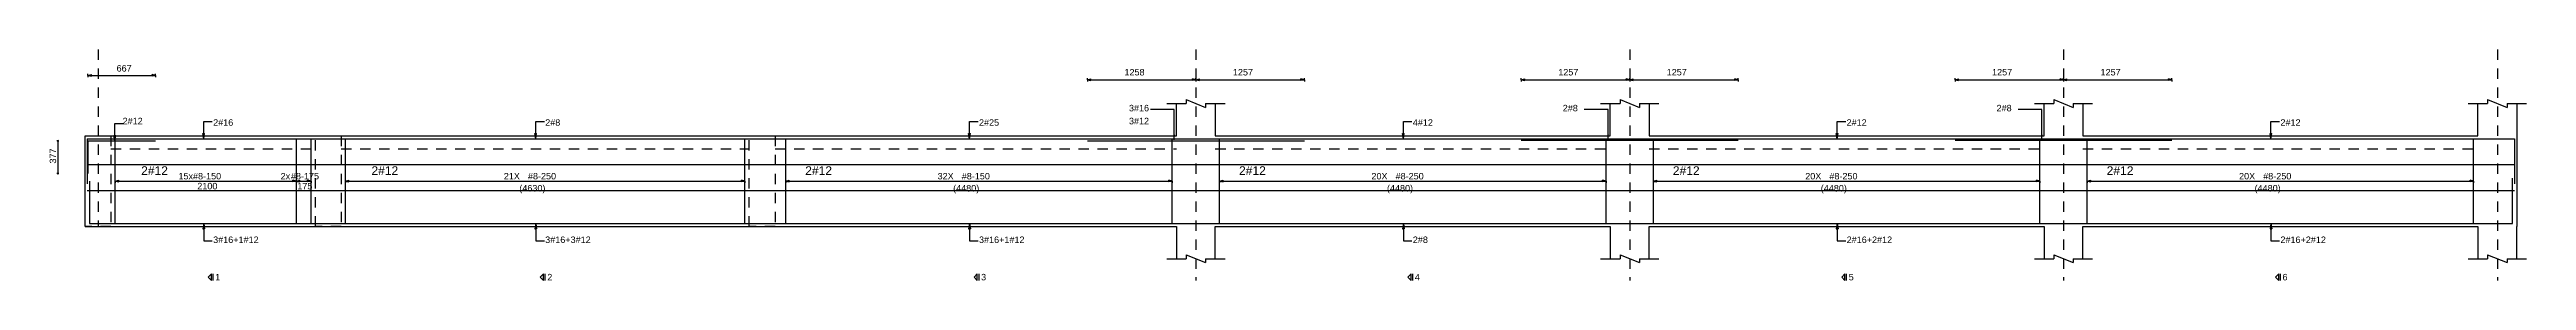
# Model space of a CAD drawing. Extents: x 0 to 98, y 3 to 248.
# Drawn here: x 39.62 to 68.34, y 149.45 to 152.13 of the extents above; entities that cross this region are included whole.
import ezdxf

# ---------------------------------------------------------------- set-up
doc = ezdxf.new("R2010")
doc.units = 0
doc.linetypes.add('ACAD_ISO02W100', pattern=[15, 12, -3])
for name, color, linetype in [('Axisline', 1, 'CONTINUOUS'), ('Beam_bottombarlabeling', 2, 'CONTINUOUS'), ('Beam_topbarsLabeling', 2, 'CONTINUOUS'), ('dim_all', 7, 'CONTINUOUS'), ('Extra_Topsteel_Labeling', 2, 'CONTINUOUS'), ('Extrabars', 7, 'CONTINUOUS'), ('Longsection', 2, 'CONTINUOUS'), ('main_botbars', 4, 'CONTINUOUS'), ('SecondaryBeam', 2, 'CONTINUOUS'), ('SectionLine', 4, 'CONTINUOUS'), ('Sidefacebar', 140, 'CONTINUOUS'), ('Slabline', 253, 'CONTINUOUS'), ('Stirrup_bar', 1, 'CONTINUOUS'), ('Stirrup_Dia_Spacing', 2, 'CONTINUOUS'), ('Stirrup_Length', 7, 'CONTINUOUS'), ('Stirrup_Numbers', 2, 'CONTINUOUS')]:
    doc.layers.add(name, color=color, linetype=linetype)
doc.styles.add('STRUDS_Arial', font='ARIAL.TTF', dxfattribs={"height": 0.04})

msp = doc.modelspace()

# ---------------------------------------------------------------- texts
at = {"layer": 'Beam_bottombarlabeling', "style": 'STRUDS_Arial'}
for s, p in [('3#16+1#12', (41.515, 149.888)), ('3#16+3#12', (45.365, 149.888)), ('3#16+1#12', (50.395, 149.888)), ('2#8', (55.425, 149.888)), ('2#16+2#12', (60.455, 149.888)), ('2#16+2#12', (65.485, 149.888))]:
    msp.add_text(s, height=0.075, dxfattribs=at).set_placement(p)
at = {"layer": 'Beam_topbarsLabeling', "style": 'STRUDS_Arial'}
for s, p in [('2#16', (41.515, 151.247)), ('2#8', (45.365, 151.247)), ('2#25', (50.395, 151.247)), ('4#12', (55.425, 151.247)), ('2#12', (60.455, 151.247)), ('2#12', (65.485, 151.247))]:
    msp.add_text(s, height=0.075, dxfattribs=at).set_placement(p)
at = {"layer": 'dim_all', "style": 'STRUDS_Arial'}
for s, p in [('667', (40.3953, 151.875)), ('1258', (52.0813, 151.83)), ('1258', (52.0813, 151.83)), ('1257', (53.3388, 151.83)), ('1257', (53.3388, 151.83)), ('1257', (57.1113, 151.83)), ('1257', (58.3688, 151.83)), ('1257', (62.1413, 151.83)), ('1257', (63.3988, 151.83))]:
    msp.add_text(s, height=0.075, dxfattribs=at).set_placement(p)
msp.add_text('377', height=0.075, rotation=90, dxfattribs=at).set_placement((39.694, 150.809))
msp.add_text('377', height=0.075, rotation=90, dxfattribs=at).set_placement((39.694, 150.809))
at = {"layer": 'Extra_Topsteel_Labeling', "style": 'STRUDS_Arial'}
for s, p in [('3#16', (52.1335, 151.414)), ('2#8', (57.1635, 151.414)), ('2#8', (62.1935, 151.414)), ('2#12', (40.465, 151.264)), ('3#12', (52.1335, 151.264))]:
    msp.add_text(s, height=0.075, dxfattribs=at).set_placement(p)
at = {"layer": 'SectionLine', "style": 'STRUDS_Arial'}
for s, p in [('1', (41.539, 149.455)), ('2', (45.389, 149.455)), ('3', (50.419, 149.455)), ('4', (55.449, 149.455)), ('5', (60.479, 149.455)), ('6', (65.509, 149.455))]:
    msp.add_text(s, height=0.075, dxfattribs=at).set_placement(p)
at = {"layer": 'Sidefacebar', "style": 'STRUDS_Arial'}
for p in [(40.68, 150.677), (43.35, 150.677), (48.38, 150.677), (53.41, 150.677), (58.44, 150.677), (63.47, 150.677)]:
    msp.add_text('2#12', height=0.1, dxfattribs=at).set_placement(p)
at = {"layer": 'Stirrup_Dia_Spacing', "style": 'STRUDS_Arial'}
for s, p in [('#8-150', (41.2815, 150.625)), ('2100', (41.331, 150.51)), ('#8-175', (42.4165, 150.625)), ('175', (42.4908, 150.51)), ('#8-250', (45.165, 150.625)), ('#8-150', (50.195, 150.625)), ('#8-250', (55.225, 150.625)), ('#8-250', (60.255, 150.625)), ('#8-250', (65.285, 150.625))]:
    msp.add_text(s, height=0.075, dxfattribs=at).set_placement(p)
at = {"layer": 'Stirrup_Length', "style": 'STRUDS_Arial'}
for s, p in [('(4630)', (45.065, 150.485)), ('(4480)', (50.095, 150.485)), ('(4480)', (55.125, 150.485)), ('(4480)', (60.155, 150.485)), ('(4480)', (65.185, 150.485))]:
    msp.add_text(s, height=0.075, dxfattribs=at).set_placement(p)
at = {"layer": 'Stirrup_Numbers', "style": 'STRUDS_Arial'}
for s, p in [('15x', (41.113, 150.625)), ('2x', (42.2975, 150.625)), ('21X', (44.885, 150.625)), ('32X', (49.915, 150.625)), ('20X', (54.945, 150.625)), ('20X', (59.975, 150.625)), ('20X', (65.005, 150.625))]:
    msp.add_text(s, height=0.075, dxfattribs=at).set_placement(p)

# ---------------------------------------------------------------- linework, layer by layer
at = {"layer": 'Axisline', "linetype": 'ACAD_ISO02W100', "ltscale": 0.01}
for p, q in [((40.18, 152.13), (40.18, 150.08)), ((52.91, 152.13), (52.91, 149.455)), ((57.94, 152.13), (57.94, 149.455)), ((62.97, 152.13), (62.97, 149.455)), ((68, 152.13), (68, 149.455))]:
    msp.add_line(p, q, dxfattribs=at)
at = {"layer": 'Beam_bottombarlabeling'}
for p, q in [((41.405, 150.113), (41.395, 150.053)), ((41.395, 150.053), (41.415, 150.053)), ((41.405, 150.113), (41.405, 149.913)), ((41.405, 150.113), (41.415, 150.053)), ((45.255, 150.113), (45.245, 150.053)), ((45.245, 150.053), (45.265, 150.053)), ((45.255, 150.113), (45.255, 149.913)), ((45.255, 150.113), (45.265, 150.053)), ((50.285, 150.113), (50.275, 150.053)), ((50.275, 150.053), (50.295, 150.053)), ((50.285, 150.113), (50.285, 149.913)), ((50.285, 150.113), (50.295, 150.053)), ((55.315, 150.113), (55.305, 150.053)), ((55.305, 150.053), (55.325, 150.053)), ((55.315, 150.113), (55.315, 149.913)), ((55.315, 150.113), (55.325, 150.053)), ((60.345, 150.113), (60.335, 150.053)), ((60.335, 150.053), (60.355, 150.053)), ((60.345, 150.113), (60.345, 149.913)), ((60.345, 150.113), (60.355, 150.053)), ((65.375, 150.113), (65.365, 150.053)), ((65.365, 150.053), (65.385, 150.053)), ((65.375, 150.113), (65.375, 149.913)), ((65.375, 150.113), (65.385, 150.053)), ((41.405, 149.913), (41.505, 149.913)), ((45.255, 149.913), (45.355, 149.913)), ((50.285, 149.913), (50.385, 149.913)), ((55.315, 149.913), (55.415, 149.913)), ((60.345, 149.913), (60.445, 149.913)), ((65.375, 149.913), (65.475, 149.913))]:
    msp.add_line(p, q, dxfattribs=at)
for points in [[(41.405, 150.113), (41.395, 150.053), (41.405, 150.113), (41.415, 150.053)], [(45.255, 150.113), (45.245, 150.053), (45.255, 150.113), (45.265, 150.053)], [(50.285, 150.113), (50.275, 150.053), (50.285, 150.113), (50.295, 150.053)], [(55.315, 150.113), (55.305, 150.053), (55.315, 150.113), (55.325, 150.053)], [(60.345, 150.113), (60.335, 150.053), (60.345, 150.113), (60.355, 150.053)], [(65.375, 150.113), (65.365, 150.053), (65.375, 150.113), (65.385, 150.053)]]:
    msp.add_solid(points, dxfattribs=at)
at = {"layer": 'Beam_topbarsLabeling'}
for p, q in [((41.405, 151.097), (41.395, 151.157)), ((41.395, 151.157), (41.415, 151.157)), ((41.405, 151.097), (41.405, 151.297)), ((41.405, 151.297), (41.505, 151.297)), ((41.405, 151.097), (41.415, 151.157)), ((41.405, 151.157), (41.41, 151.157)), ((45.255, 151.097), (45.245, 151.157)), ((45.245, 151.157), (45.265, 151.157)), ((45.255, 151.097), (45.255, 151.297)), ((45.255, 151.297), (45.355, 151.297)), ((45.255, 151.097), (45.265, 151.157)), ((45.255, 151.157), (45.26, 151.157)), ((50.285, 151.097), (50.275, 151.157)), ((50.275, 151.157), (50.295, 151.157)), ((50.285, 151.097), (50.285, 151.297)), ((50.285, 151.297), (50.385, 151.297)), ((50.285, 151.097), (50.295, 151.157)), ((50.285, 151.157), (50.29, 151.157)), ((55.315, 151.097), (55.305, 151.157)), ((55.305, 151.157), (55.325, 151.157)), ((55.315, 151.097), (55.315, 151.297)), ((55.315, 151.297), (55.415, 151.297)), ((55.315, 151.097), (55.325, 151.157)), ((55.315, 151.157), (55.32, 151.157)), ((60.345, 151.097), (60.335, 151.157)), ((60.335, 151.157), (60.355, 151.157)), ((60.345, 151.097), (60.345, 151.297)), ((60.345, 151.297), (60.445, 151.297)), ((60.345, 151.097), (60.355, 151.157)), ((60.345, 151.157), (60.35, 151.157)), ((65.375, 151.097), (65.365, 151.157)), ((65.365, 151.157), (65.385, 151.157)), ((65.375, 151.097), (65.375, 151.297)), ((65.375, 151.297), (65.475, 151.297)), ((65.375, 151.097), (65.385, 151.157)), ((65.375, 151.157), (65.38, 151.157))]:
    msp.add_line(p, q, dxfattribs=at)
for points in [[(41.405, 151.097), (41.395, 151.157), (41.405, 151.097), (41.415, 151.157)], [(45.255, 151.097), (45.245, 151.157), (45.255, 151.097), (45.265, 151.157)], [(50.285, 151.097), (50.275, 151.157), (50.285, 151.097), (50.295, 151.157)], [(55.315, 151.097), (55.305, 151.157), (55.315, 151.097), (55.325, 151.157)], [(60.345, 151.097), (60.335, 151.157), (60.345, 151.097), (60.355, 151.157)], [(65.375, 151.097), (65.365, 151.157), (65.375, 151.097), (65.385, 151.157)]]:
    msp.add_solid(points, dxfattribs=at)
at = {"layer": 'dim_all'}
for p, q in [((40.063, 151.83), (40.063, 151.85)), ((40.063, 151.83), (40.063, 151.843)), ((40.063, 151.83), (40.063, 151.843)), ((40.063, 151.83), (40.103, 151.84)), ((40.063, 151.83), (40.063, 151.81)), ((40.063, 151.83), (40.103, 151.82)), ((40.063, 151.83), (40.063, 151.818)), ((40.063, 151.83), (40.063, 151.818)), ((40.063, 151.83), (40.8475, 151.83)), ((40.103, 151.82), (40.103, 151.84)), ((40.8475, 151.83), (40.8075, 151.84)), ((40.8075, 151.82), (40.8075, 151.84)), ((40.8475, 151.83), (40.8075, 151.82)), ((40.8475, 151.83), (40.8475, 151.85)), ((40.8475, 151.83), (40.8475, 151.843)), ((40.8475, 151.83), (40.8475, 151.843)), ((40.8475, 151.83), (40.8475, 151.81)), ((40.8475, 151.83), (40.8475, 151.818)), ((40.8475, 151.83), (40.8475, 151.818)), ((51.6525, 151.78), (51.6525, 151.8)), ((51.6525, 151.78), (51.6525, 151.8)), ((51.6525, 151.78), (51.6525, 151.793)), ((51.6525, 151.78), (51.6525, 151.793)), ((51.6525, 151.78), (51.6525, 151.793)), ((51.6525, 151.78), (51.6525, 151.793)), ((51.6525, 151.78), (51.6925, 151.79)), ((51.6525, 151.78), (51.6925, 151.79)), ((51.6525, 151.78), (51.6525, 151.76)), ((51.6525, 151.78), (51.6925, 151.77)), ((51.6525, 151.78), (51.6525, 151.768)), ((51.6525, 151.78), (51.6525, 151.768)), ((51.6525, 151.78), (54.1675, 151.78)), ((51.6525, 151.78), (51.6525, 151.76)), ((51.6525, 151.78), (51.6925, 151.77)), ((51.6525, 151.78), (51.6525, 151.768)), ((51.6525, 151.78), (51.6525, 151.768)), ((51.6525, 151.78), (54.1675, 151.78)), ((51.6925, 151.77), (51.6925, 151.79)), ((51.6925, 151.77), (51.6925, 151.79)), ((52.91, 151.78), (52.87, 151.79)), ((52.87, 151.77), (52.87, 151.79)), ((52.91, 151.78), (52.87, 151.79)), ((52.87, 151.77), (52.87, 151.79)), ((52.91, 151.78), (52.87, 151.79)), ((52.87, 151.77), (52.87, 151.79)), ((52.91, 151.78), (52.87, 151.79)), ((52.87, 151.77), (52.87, 151.79)), ((52.91, 151.78), (52.87, 151.77)), ((52.91, 151.78), (52.87, 151.77)), ((52.91, 151.78), (52.87, 151.77)), ((52.91, 151.78), (52.87, 151.77)), ((52.91, 151.78), (52.91, 151.8)), ((52.91, 151.78), (52.91, 151.8)), ((52.91, 151.78), (52.91, 151.8)), ((52.91, 151.78), (52.91, 151.8)), ((52.91, 151.78), (52.91, 151.8)), ((52.91, 151.78), (52.91, 151.8)), ((52.91, 151.78), (52.91, 151.8)), ((52.91, 151.78), (52.91, 151.8)), ((52.91, 151.78), (52.91, 151.793)), ((52.91, 151.78), (52.91, 151.793)), ((52.91, 151.78), (52.91, 151.793)), ((52.91, 151.78), (52.91, 151.793)), ((52.91, 151.78), (52.91, 151.793)), ((52.91, 151.78), (52.91, 151.793)), ((52.91, 151.78), (52.91, 151.793)), ((52.91, 151.78), (52.91, 151.793)), ((52.91, 151.78), (52.95, 151.79)), ((52.91, 151.78), (52.95, 151.79)), ((52.91, 151.78), (52.95, 151.79)), ((52.91, 151.78), (52.95, 151.79)), ((52.91, 151.78), (52.91, 151.76)), ((52.91, 151.78), (52.95, 151.77)), ((52.91, 151.78), (52.91, 151.76)), ((52.91, 151.78), (52.91, 151.768)), ((52.91, 151.78), (52.91, 151.768)), ((52.91, 151.78), (52.91, 151.768)), ((52.91, 151.78), (52.91, 151.768)), ((52.91, 151.78), (52.91, 151.78)), ((52.91, 151.78), (52.91, 151.76)), ((52.91, 151.78), (52.95, 151.77)), ((52.91, 151.78), (52.91, 151.76)), ((52.91, 151.78), (52.91, 151.76)), ((52.91, 151.78), (52.95, 151.77)), ((52.91, 151.78), (52.91, 151.76)), ((52.91, 151.78), (52.91, 151.768)), ((52.91, 151.78), (52.91, 151.768)), ((52.91, 151.78), (52.91, 151.768)), ((52.91, 151.78), (52.91, 151.768)), ((52.91, 151.78), (52.91, 151.78)), ((52.91, 151.78), (52.91, 151.76)), ((52.91, 151.78), (52.95, 151.77)), ((52.91, 151.78), (52.91, 151.76)), ((52.95, 151.77), (52.95, 151.79)), ((52.95, 151.77), (52.95, 151.79)), ((52.95, 151.77), (52.95, 151.79)), ((52.95, 151.77), (52.95, 151.79)), ((54.1675, 151.78), (54.1275, 151.79)), ((54.1275, 151.77), (54.1275, 151.79)), ((54.1675, 151.78), (54.1275, 151.79)), ((54.1275, 151.77), (54.1275, 151.79)), ((54.1675, 151.78), (54.1275, 151.77)), ((54.1675, 151.78), (54.1275, 151.77)), ((54.1675, 151.78), (54.1675, 151.8)), ((54.1675, 151.78), (54.1675, 151.8)), ((54.1675, 151.78), (54.1675, 151.793)), ((54.1675, 151.78), (54.1675, 151.793)), ((54.1675, 151.78), (54.1675, 151.793)), ((54.1675, 151.78), (54.1675, 151.793)), ((54.1675, 151.78), (54.1675, 151.76)), ((54.1675, 151.78), (54.1675, 151.768)), ((54.1675, 151.78), (54.1675, 151.768)), ((54.1675, 151.78), (54.1675, 151.76)), ((54.1675, 151.78), (54.1675, 151.768)), ((54.1675, 151.78), (54.1675, 151.768)), ((56.6825, 151.78), (56.6825, 151.8)), ((56.6825, 151.78), (56.6825, 151.793)), ((56.6825, 151.78), (56.6825, 151.793)), ((56.6825, 151.78), (56.7225, 151.79)), ((56.6825, 151.78), (56.6825, 151.76)), ((56.6825, 151.78), (56.7225, 151.77)), ((56.6825, 151.78), (56.6825, 151.768)), ((56.6825, 151.78), (56.6825, 151.768)), ((56.6825, 151.78), (59.1975, 151.78)), ((56.7225, 151.77), (56.7225, 151.79)), ((57.94, 151.78), (57.9, 151.79)), ((57.9, 151.77), (57.9, 151.79)), ((57.94, 151.78), (57.9, 151.79)), ((57.9, 151.77), (57.9, 151.79)), ((57.94, 151.78), (57.9, 151.77)), ((57.94, 151.78), (57.9, 151.77)), ((57.94, 151.78), (57.94, 151.8)), ((57.94, 151.78), (57.94, 151.8)), ((57.94, 151.78), (57.94, 151.8)), ((57.94, 151.78), (57.94, 151.8)), ((57.94, 151.78), (57.94, 151.793)), ((57.94, 151.78), (57.94, 151.793)), ((57.94, 151.78), (57.94, 151.793)), ((57.94, 151.78), (57.94, 151.793)), ((57.94, 151.78), (57.98, 151.79)), ((57.94, 151.78), (57.98, 151.79)), ((57.94, 151.78), (57.94, 151.76)), ((57.94, 151.78), (57.98, 151.77)), ((57.94, 151.78), (57.94, 151.76)), ((57.94, 151.78), (57.94, 151.768)), ((57.94, 151.78), (57.94, 151.768)), ((57.94, 151.78), (57.94, 151.768)), ((57.94, 151.78), (57.94, 151.768)), ((57.94, 151.78), (57.94, 151.78)), ((57.94, 151.78), (57.94, 151.76)), ((57.94, 151.78), (57.98, 151.77)), ((57.94, 151.78), (57.94, 151.76)), ((57.98, 151.77), (57.98, 151.79)), ((57.98, 151.77), (57.98, 151.79)), ((59.1975, 151.78), (59.1575, 151.79)), ((59.1575, 151.77), (59.1575, 151.79)), ((59.1975, 151.78), (59.1575, 151.77)), ((59.1975, 151.78), (59.1975, 151.8)), ((59.1975, 151.78), (59.1975, 151.793)), ((59.1975, 151.78), (59.1975, 151.793)), ((59.1975, 151.78), (59.1975, 151.76)), ((59.1975, 151.78), (59.1975, 151.768)), ((59.1975, 151.78), (59.1975, 151.768)), ((61.7125, 151.78), (61.7125, 151.8)), ((61.7125, 151.78), (61.7125, 151.793)), ((61.7125, 151.78), (61.7125, 151.793)), ((61.7125, 151.78), (61.7525, 151.79)), ((61.7125, 151.78), (61.7125, 151.76)), ((61.7125, 151.78), (61.7525, 151.77)), ((61.7125, 151.78), (61.7125, 151.768)), ((61.7125, 151.78), (61.7125, 151.768)), ((61.7125, 151.78), (64.2275, 151.78)), ((61.7525, 151.77), (61.7525, 151.79)), ((62.97, 151.78), (62.93, 151.79)), ((62.93, 151.77), (62.93, 151.79)), ((62.97, 151.78), (62.93, 151.79)), ((62.93, 151.77), (62.93, 151.79)), ((62.97, 151.78), (62.93, 151.77)), ((62.97, 151.78), (62.93, 151.77)), ((62.97, 151.78), (62.97, 151.8)), ((62.97, 151.78), (62.97, 151.8)), ((62.97, 151.78), (62.97, 151.8)), ((62.97, 151.78), (62.97, 151.8)), ((62.97, 151.78), (62.97, 151.793)), ((62.97, 151.78), (62.97, 151.793)), ((62.97, 151.78), (62.97, 151.793)), ((62.97, 151.78), (62.97, 151.793)), ((62.97, 151.78), (63.01, 151.79)), ((62.97, 151.78), (63.01, 151.79)), ((62.97, 151.78), (62.97, 151.76)), ((62.97, 151.78), (63.01, 151.77)), ((62.97, 151.78), (62.97, 151.76)), ((62.97, 151.78), (62.97, 151.768)), ((62.97, 151.78), (62.97, 151.768)), ((62.97, 151.78), (62.97, 151.768)), ((62.97, 151.78), (62.97, 151.768)), ((62.97, 151.78), (62.97, 151.78)), ((62.97, 151.78), (62.97, 151.76)), ((62.97, 151.78), (63.01, 151.77)), ((62.97, 151.78), (62.97, 151.76)), ((63.01, 151.77), (63.01, 151.79)), ((63.01, 151.77), (63.01, 151.79)), ((64.2275, 151.78), (64.1875, 151.79)), ((64.1875, 151.77), (64.1875, 151.79)), ((64.2275, 151.78), (64.1875, 151.77)), ((64.2275, 151.78), (64.2275, 151.8)), ((64.2275, 151.78), (64.2275, 151.793)), ((64.2275, 151.78), (64.2275, 151.793)), ((64.2275, 151.78), (64.2275, 151.76)), ((64.2275, 151.78), (64.2275, 151.768)), ((64.2275, 151.78), (64.2275, 151.768)), ((39.714, 151.073), (39.7015, 151.073)), ((39.714, 151.073), (39.7015, 151.073)), ((39.714, 151.073), (39.7052, 151.064)), ((39.714, 151.073), (39.7052, 151.064)), ((39.714, 151.073), (39.7229, 151.081)), ((39.714, 151.073), (39.7229, 151.081)), ((39.714, 151.073), (39.7265, 151.073)), ((39.714, 151.073), (39.714, 150.695)), ((39.714, 151.073), (39.7265, 151.073)), ((39.714, 151.073), (39.714, 150.695)), ((39.714, 150.695), (39.7015, 150.695)), ((39.714, 150.695), (39.7015, 150.695)), ((39.714, 150.695), (39.7052, 150.686)), ((39.714, 150.695), (39.7052, 150.686)), ((39.714, 150.695), (39.7229, 150.704)), ((39.714, 150.695), (39.7229, 150.704)), ((39.714, 150.695), (39.7265, 150.695)), ((39.714, 150.695), (39.7265, 150.695))]:
    msp.add_line(p, q, dxfattribs=at)
for points in [[(40.063, 151.83), (40.103, 151.84), (40.063, 151.83), (40.103, 151.82)], [(40.8475, 151.83), (40.8075, 151.84), (40.8475, 151.83), (40.8075, 151.82)], [(51.6525, 151.78), (51.6925, 151.79), (51.6525, 151.78), (51.6925, 151.77)], [(51.6525, 151.78), (51.6925, 151.79), (51.6525, 151.78), (51.6925, 151.77)], [(52.91, 151.78), (52.87, 151.79), (52.91, 151.78), (52.87, 151.77)], [(52.91, 151.78), (52.87, 151.79), (52.91, 151.78), (52.87, 151.77)], [(52.91, 151.78), (52.87, 151.79), (52.91, 151.78), (52.87, 151.77)], [(52.91, 151.78), (52.87, 151.79), (52.91, 151.78), (52.87, 151.77)], [(52.91, 151.78), (52.95, 151.79), (52.91, 151.78), (52.95, 151.77)], [(52.91, 151.78), (52.95, 151.79), (52.91, 151.78), (52.95, 151.77)], [(52.91, 151.78), (52.95, 151.79), (52.91, 151.78), (52.95, 151.77)], [(52.91, 151.78), (52.95, 151.79), (52.91, 151.78), (52.95, 151.77)], [(54.1675, 151.78), (54.1275, 151.79), (54.1675, 151.78), (54.1275, 151.77)], [(54.1675, 151.78), (54.1275, 151.79), (54.1675, 151.78), (54.1275, 151.77)], [(56.6825, 151.78), (56.7225, 151.79), (56.6825, 151.78), (56.7225, 151.77)], [(57.94, 151.78), (57.9, 151.79), (57.94, 151.78), (57.9, 151.77)], [(57.94, 151.78), (57.9, 151.79), (57.94, 151.78), (57.9, 151.77)], [(57.94, 151.78), (57.98, 151.79), (57.94, 151.78), (57.98, 151.77)], [(57.94, 151.78), (57.98, 151.79), (57.94, 151.78), (57.98, 151.77)], [(59.1975, 151.78), (59.1575, 151.79), (59.1975, 151.78), (59.1575, 151.77)], [(61.7125, 151.78), (61.7525, 151.79), (61.7125, 151.78), (61.7525, 151.77)], [(62.97, 151.78), (62.93, 151.79), (62.97, 151.78), (62.93, 151.77)], [(62.97, 151.78), (62.93, 151.79), (62.97, 151.78), (62.93, 151.77)], [(62.97, 151.78), (63.01, 151.79), (62.97, 151.78), (63.01, 151.77)], [(62.97, 151.78), (63.01, 151.79), (62.97, 151.78), (63.01, 151.77)], [(64.2275, 151.78), (64.1875, 151.79), (64.2275, 151.78), (64.1875, 151.77)]]:
    msp.add_solid(points, dxfattribs=at)
at = {"layer": 'Extra_Topsteel_Labeling'}
for p, q in [((52.6585, 151.434), (52.3835, 151.434)), ((52.6585, 151.084), (52.6585, 151.434)), ((57.6885, 151.434), (57.4135, 151.434)), ((57.6885, 151.084), (57.6885, 151.434)), ((62.7185, 151.434), (62.4435, 151.434)), ((62.7185, 151.084), (62.7185, 151.434)), ((40.375, 151.074), (40.365, 151.134)), ((40.365, 151.134), (40.385, 151.134)), ((40.375, 151.074), (40.375, 151.274)), ((40.375, 151.274), (40.475, 151.274)), ((40.375, 151.074), (40.385, 151.134)), ((40.375, 151.134), (40.38, 151.134))]:
    msp.add_line(p, q, dxfattribs=at)
for points in [[(40.375, 151.074), (40.365, 151.134), (40.375, 151.074), (40.385, 151.134)], [(52.6585, 151.084), (52.6485, 151.144), (52.6585, 151.084), (52.6685, 151.144)], [(57.6885, 151.084), (57.6785, 151.144), (57.6885, 151.084), (57.6985, 151.144)], [(62.7185, 151.084), (62.7085, 151.144), (62.7185, 151.084), (62.7285, 151.144)]]:
    msp.add_solid(points, dxfattribs=at)
at = {"layer": 'Extrabars'}
for p, q in [((40.063, 151.073), (40.063, 150.695)), ((40.063, 151.073), (40.8475, 151.073)), ((54.1675, 151.068), (51.6525, 151.068)), ((54.1675, 151.068), (51.6525, 151.068)), ((59.1975, 151.075), (56.6825, 151.075)), ((64.2275, 151.075), (61.7125, 151.075))]:
    msp.add_line(p, q, dxfattribs=at)
at = {"layer": 'Longsection'}
for p, q in [((52.5725, 151.505), (52.685, 151.505)), ((52.5725, 151.505), (52.7975, 151.505)), ((52.685, 151.13), (52.685, 151.505)), ((52.7975, 151.55), (52.7975, 151.505)), ((52.7975, 151.55), (53.0225, 151.46)), ((53.0225, 151.505), (53.0225, 151.46)), ((53.0225, 151.505), (53.2475, 151.505)), ((53.135, 151.505), (53.135, 151.13)), ((57.6025, 151.505), (57.715, 151.505)), ((57.6025, 151.505), (57.8275, 151.505)), ((57.715, 151.13), (57.715, 151.505)), ((57.8275, 151.55), (57.8275, 151.505)), ((57.8275, 151.55), (58.0525, 151.46)), ((58.0525, 151.505), (58.0525, 151.46)), ((58.0525, 151.505), (58.2775, 151.505)), ((58.165, 151.505), (58.165, 151.13)), ((62.6325, 151.505), (62.745, 151.505)), ((62.6325, 151.505), (62.8575, 151.505)), ((62.745, 151.13), (62.745, 151.505)), ((62.8575, 151.55), (62.8575, 151.505)), ((62.8575, 151.55), (63.0825, 151.46)), ((63.0825, 151.505), (63.0825, 151.46)), ((63.0825, 151.505), (63.3075, 151.505)), ((63.195, 151.505), (63.195, 151.13)), ((67.6625, 151.505), (67.775, 151.505)), ((67.6625, 151.505), (67.8875, 151.505)), ((67.775, 151.13), (67.775, 151.505)), ((67.8875, 151.55), (67.8875, 151.505)), ((67.8875, 151.55), (68.1125, 151.46)), ((68.1125, 151.505), (68.1125, 151.46)), ((68.1125, 151.505), (68.3375, 151.505)), ((68.225, 151.505), (68.225, 151.13)), ((40.03, 150.08), (40.03, 151.13)), ((40.03, 151.13), (40.33, 151.13)), ((40.03, 151.13), (40.03, 151.13)), ((40.18, 151.13), (40.18, 151.13)), ((40.18, 151.13), (40.18, 151.13)), ((40.18, 151.13), (43, 151.13)), ((42.85, 151.13), (48.03, 151.13)), ((47.88, 151.13), (52.685, 151.13)), ((53.135, 151.13), (57.715, 151.13)), ((58.165, 151.13), (62.745, 151.13)), ((63.195, 151.13), (67.775, 151.13)), ((68.225, 151.13), (68.225, 150.08)), ((40.03, 150.08), (43, 150.08)), ((42.7, 150.08), (48.03, 150.08)), ((47.73, 150.08), (52.685, 150.08)), ((52.685, 150.08), (52.685, 149.705)), ((53.135, 149.705), (53.135, 150.08)), ((53.135, 150.08), (57.715, 150.08)), ((57.715, 150.08), (57.715, 149.705)), ((58.165, 149.705), (58.165, 150.08)), ((58.165, 150.08), (62.745, 150.08)), ((62.745, 150.08), (62.745, 149.705)), ((63.195, 149.705), (63.195, 150.08)), ((63.195, 150.08), (67.775, 150.08)), ((67.775, 150.08), (67.775, 149.705)), ((68.225, 149.705), (68.225, 150.08)), ((52.5725, 149.705), (52.685, 149.705)), ((52.5725, 149.705), (52.7975, 149.705)), ((52.7975, 149.75), (52.7975, 149.705)), ((52.7975, 149.75), (53.0225, 149.66)), ((53.0225, 149.705), (53.0225, 149.66)), ((53.0225, 149.705), (53.2475, 149.705)), ((57.6025, 149.705), (57.715, 149.705)), ((57.6025, 149.705), (57.8275, 149.705)), ((57.8275, 149.75), (57.8275, 149.705)), ((57.8275, 149.75), (58.0525, 149.66)), ((58.0525, 149.705), (58.0525, 149.66)), ((58.0525, 149.705), (58.2775, 149.705)), ((62.6325, 149.705), (62.745, 149.705)), ((62.6325, 149.705), (62.8575, 149.705)), ((62.8575, 149.75), (62.8575, 149.705)), ((62.8575, 149.75), (63.0825, 149.66)), ((63.0825, 149.705), (63.0825, 149.66)), ((63.0825, 149.705), (63.3075, 149.705)), ((67.6625, 149.705), (67.775, 149.705)), ((67.6625, 149.705), (67.8875, 149.705)), ((67.8875, 149.75), (67.8875, 149.705)), ((67.8875, 149.75), (68.1125, 149.66)), ((68.1125, 149.705), (68.1125, 149.66)), ((68.1125, 149.705), (68.3375, 149.705))]:
    msp.add_line(p, q, dxfattribs=at)
at = {"layer": 'main_botbars'}
for p, q in [((40.055, 151.097), (40.055, 150.572)), ((40.055, 151.097), (42.975, 151.097)), ((42.725, 151.097), (48.005, 151.097)), ((47.755, 151.097), (53.11, 151.097)), ((52.71, 151.097), (58.14, 151.097)), ((57.74, 151.097), (63.17, 151.097)), ((62.77, 151.097), (68.2, 151.097)), ((68.2, 151.097), (68.2, 150.572)), ((40.08, 150.605), (40.08, 150.113)), ((68.175, 150.113), (68.175, 150.638)), ((40.08, 150.113), (42.95, 150.113)), ((42.75, 150.113), (42.75, 150.113)), ((42.75, 150.113), (47.98, 150.113)), ((42.95, 150.113), (42.95, 150.113)), ((47.78, 150.113), (47.78, 150.113)), ((47.78, 150.113), (53.085, 150.113)), ((52.735, 150.113), (52.735, 150.113)), ((52.735, 150.113), (58.115, 150.113)), ((57.765, 150.113), (57.765, 150.113)), ((57.765, 150.113), (63.145, 150.113)), ((62.795, 150.113), (68.175, 150.113))]:
    msp.add_line(p, q, dxfattribs=at)
at = {"layer": 'SecondaryBeam', "linetype": 'ACAD_ISO02W100', "ltscale": 0.01}
for p, q in [((40.03, 151.13), (40.33, 151.13)), ((40.03, 150.08), (40.03, 151.13)), ((40.33, 151.13), (40.33, 150.08)), ((42.7, 151.13), (43, 151.13)), ((42.7, 150.08), (42.7, 151.13)), ((43, 151.13), (43, 150.08)), ((47.73, 151.13), (48.03, 151.13)), ((47.73, 150.08), (47.73, 151.13)), ((48.03, 151.13), (48.03, 150.08)), ((40.33, 150.08), (40.03, 150.08)), ((43, 150.08), (42.7, 150.08)), ((48.03, 150.08), (47.73, 150.08))]:
    msp.add_line(p, q, dxfattribs=at)
at = {"layer": 'SectionLine'}
for p, q in [((41.495, 149.53), (41.4575, 149.493)), ((41.495, 149.455), (41.4575, 149.493)), ((41.495, 149.455), (41.495, 149.53)), ((41.515, 149.455), (41.515, 149.53)), ((45.345, 149.53), (45.3075, 149.493)), ((45.345, 149.455), (45.3075, 149.493)), ((45.345, 149.455), (45.345, 149.53)), ((45.365, 149.455), (45.365, 149.53)), ((50.375, 149.53), (50.3375, 149.493)), ((50.375, 149.455), (50.3375, 149.493)), ((50.375, 149.455), (50.375, 149.53)), ((50.395, 149.455), (50.395, 149.53)), ((55.405, 149.53), (55.3675, 149.493)), ((55.405, 149.455), (55.3675, 149.493)), ((55.405, 149.455), (55.405, 149.53)), ((55.425, 149.455), (55.425, 149.53)), ((60.435, 149.53), (60.3975, 149.493)), ((60.435, 149.455), (60.3975, 149.493)), ((60.435, 149.455), (60.435, 149.53)), ((60.455, 149.455), (60.455, 149.53)), ((65.465, 149.53), (65.4275, 149.493)), ((65.465, 149.455), (65.4275, 149.493)), ((65.465, 149.455), (65.465, 149.53)), ((65.485, 149.455), (65.485, 149.53))]:
    msp.add_line(p, q, dxfattribs=at)
at = {"layer": 'Sidefacebar'}
for p, q in [((40.055, 150.797), (42.975, 150.797)), ((42.725, 150.797), (48.005, 150.797)), ((47.755, 150.797), (53.11, 150.797)), ((52.71, 150.797), (58.14, 150.797)), ((57.74, 150.797), (63.17, 150.797)), ((62.77, 150.797), (68.2, 150.797)), ((40.055, 150.497), (42.975, 150.497)), ((42.725, 150.497), (48.005, 150.497)), ((47.755, 150.497), (53.11, 150.497)), ((52.71, 150.497), (58.14, 150.497)), ((57.74, 150.497), (63.17, 150.497)), ((62.77, 150.497), (68.2, 150.497))]:
    msp.add_line(p, q, dxfattribs=at)
at = {"layer": 'Slabline', "linetype": 'ACAD_ISO02W100', "ltscale": 0.01}
for p, q in [((40.33, 150.98), (42.7, 150.98)), ((43, 150.98), (47.73, 150.98)), ((48.03, 150.98), (52.685, 150.98)), ((53.135, 150.98), (57.715, 150.98)), ((58.165, 150.98), (62.745, 150.98)), ((63.195, 150.98), (67.775, 150.98))]:
    msp.add_line(p, q, dxfattribs=at)
at = {"layer": 'Stirrup_bar'}
for p, q in [((40.38, 150.113), (40.38, 151.097)), ((42.48, 150.113), (42.48, 151.097)), ((42.65, 150.113), (42.65, 151.097)), ((43.05, 150.113), (43.05, 151.097)), ((47.68, 150.113), (47.68, 151.097)), ((48.155, 150.113), (48.155, 151.097)), ((52.635, 150.113), (52.635, 151.097)), ((53.185, 150.113), (53.185, 151.097)), ((57.665, 150.113), (57.665, 151.097)), ((58.215, 150.113), (58.215, 151.097)), ((62.695, 150.113), (62.695, 151.097)), ((63.245, 150.113), (63.245, 151.097)), ((67.725, 150.113), (67.725, 151.097)), ((42.48, 150.605), (42.5, 150.605)), ((42.65, 150.605), (42.63, 150.605))]:
    msp.add_line(p, q, dxfattribs=at)
at = {"layer": 'Stirrup_Length'}
for p, q in [((40.38, 150.605), (40.38, 150.625)), ((40.38, 150.605), (40.42, 150.615)), ((40.38, 150.605), (42.65, 150.605)), ((40.38, 150.605), (40.38, 150.585)), ((40.38, 150.605), (40.42, 150.595)), ((40.42, 150.595), (40.42, 150.615)), ((42.48, 150.605), (42.44, 150.615)), ((42.44, 150.595), (42.44, 150.615)), ((42.48, 150.605), (42.44, 150.595)), ((42.48, 150.605), (42.48, 150.625)), ((42.48, 150.605), (42.48, 150.625)), ((42.48, 150.605), (42.52, 150.615)), ((42.48, 150.605), (42.48, 150.585)), ((42.48, 150.605), (42.52, 150.595)), ((42.48, 150.605), (42.48, 150.585)), ((42.52, 150.595), (42.52, 150.615)), ((42.65, 150.605), (42.61, 150.615)), ((42.61, 150.595), (42.61, 150.615)), ((42.65, 150.605), (42.61, 150.595)), ((42.65, 150.605), (42.65, 150.625)), ((42.65, 150.605), (42.65, 150.585)), ((43.05, 150.605), (43.05, 150.625)), ((43.05, 150.605), (43.09, 150.615)), ((43.05, 150.605), (47.68, 150.605)), ((43.05, 150.605), (43.05, 150.585)), ((43.05, 150.605), (43.09, 150.595)), ((43.09, 150.595), (43.09, 150.615)), ((47.68, 150.605), (47.64, 150.615)), ((47.64, 150.595), (47.64, 150.615)), ((47.68, 150.605), (47.64, 150.595)), ((47.68, 150.605), (47.68, 150.625)), ((47.68, 150.605), (47.68, 150.585)), ((48.155, 150.605), (48.155, 150.625)), ((48.155, 150.605), (48.195, 150.615)), ((48.155, 150.605), (52.635, 150.605)), ((48.155, 150.605), (48.155, 150.585)), ((48.155, 150.605), (48.195, 150.595)), ((48.195, 150.595), (48.195, 150.615)), ((52.635, 150.605), (52.595, 150.615)), ((52.595, 150.595), (52.595, 150.615)), ((52.635, 150.605), (52.595, 150.595)), ((52.635, 150.605), (52.635, 150.625)), ((52.635, 150.605), (52.635, 150.585)), ((53.185, 150.605), (53.185, 150.625)), ((53.185, 150.605), (53.225, 150.615)), ((53.185, 150.605), (57.665, 150.605)), ((53.185, 150.605), (53.185, 150.585)), ((53.185, 150.605), (53.225, 150.595)), ((53.225, 150.595), (53.225, 150.615)), ((57.665, 150.605), (57.625, 150.615)), ((57.625, 150.595), (57.625, 150.615)), ((57.665, 150.605), (57.625, 150.595)), ((57.665, 150.605), (57.665, 150.625)), ((57.665, 150.605), (57.665, 150.585)), ((58.215, 150.605), (58.215, 150.625)), ((58.215, 150.605), (58.255, 150.615)), ((58.215, 150.605), (62.695, 150.605)), ((58.215, 150.605), (58.215, 150.585)), ((58.215, 150.605), (58.255, 150.595)), ((58.255, 150.595), (58.255, 150.615)), ((62.695, 150.605), (62.655, 150.615)), ((62.655, 150.595), (62.655, 150.615)), ((62.695, 150.605), (62.655, 150.595)), ((62.695, 150.605), (62.695, 150.625)), ((62.695, 150.605), (62.695, 150.585)), ((63.245, 150.605), (63.245, 150.625)), ((63.245, 150.605), (63.285, 150.615)), ((63.245, 150.605), (67.725, 150.605)), ((63.245, 150.605), (63.245, 150.585)), ((63.245, 150.605), (63.285, 150.595)), ((63.285, 150.595), (63.285, 150.615)), ((67.725, 150.605), (67.685, 150.615)), ((67.685, 150.595), (67.685, 150.615)), ((67.725, 150.605), (67.685, 150.595)), ((67.725, 150.605), (67.725, 150.625)), ((67.725, 150.605), (67.725, 150.585))]:
    msp.add_line(p, q, dxfattribs=at)
for points in [[(40.38, 150.605), (40.42, 150.615), (40.38, 150.605), (40.42, 150.595)], [(42.48, 150.605), (42.44, 150.615), (42.48, 150.605), (42.44, 150.595)], [(42.48, 150.605), (42.52, 150.615), (42.48, 150.605), (42.52, 150.595)], [(42.65, 150.605), (42.61, 150.615), (42.65, 150.605), (42.61, 150.595)], [(43.05, 150.605), (43.09, 150.615), (43.05, 150.605), (43.09, 150.595)], [(47.68, 150.605), (47.64, 150.615), (47.68, 150.605), (47.64, 150.595)], [(48.155, 150.605), (48.195, 150.615), (48.155, 150.605), (48.195, 150.595)], [(52.635, 150.605), (52.595, 150.615), (52.635, 150.605), (52.595, 150.595)], [(53.185, 150.605), (53.225, 150.615), (53.185, 150.605), (53.225, 150.595)], [(57.665, 150.605), (57.625, 150.615), (57.665, 150.605), (57.625, 150.595)], [(58.215, 150.605), (58.255, 150.615), (58.215, 150.605), (58.255, 150.595)], [(62.695, 150.605), (62.655, 150.615), (62.695, 150.605), (62.655, 150.595)], [(63.245, 150.605), (63.285, 150.615), (63.245, 150.605), (63.285, 150.595)], [(67.725, 150.605), (67.685, 150.615), (67.725, 150.605), (67.685, 150.595)]]:
    msp.add_solid(points, dxfattribs=at)

msp.set_redraw_order([(e.dxf.handle, doc.entitydb.next_handle()) for e in msp.query("TEXT MTEXT ATTDEF DIMENSION ARC_DIMENSION")])  # texts and dimensions are drawn at this point

doc.saveas('drawing.dxf')
